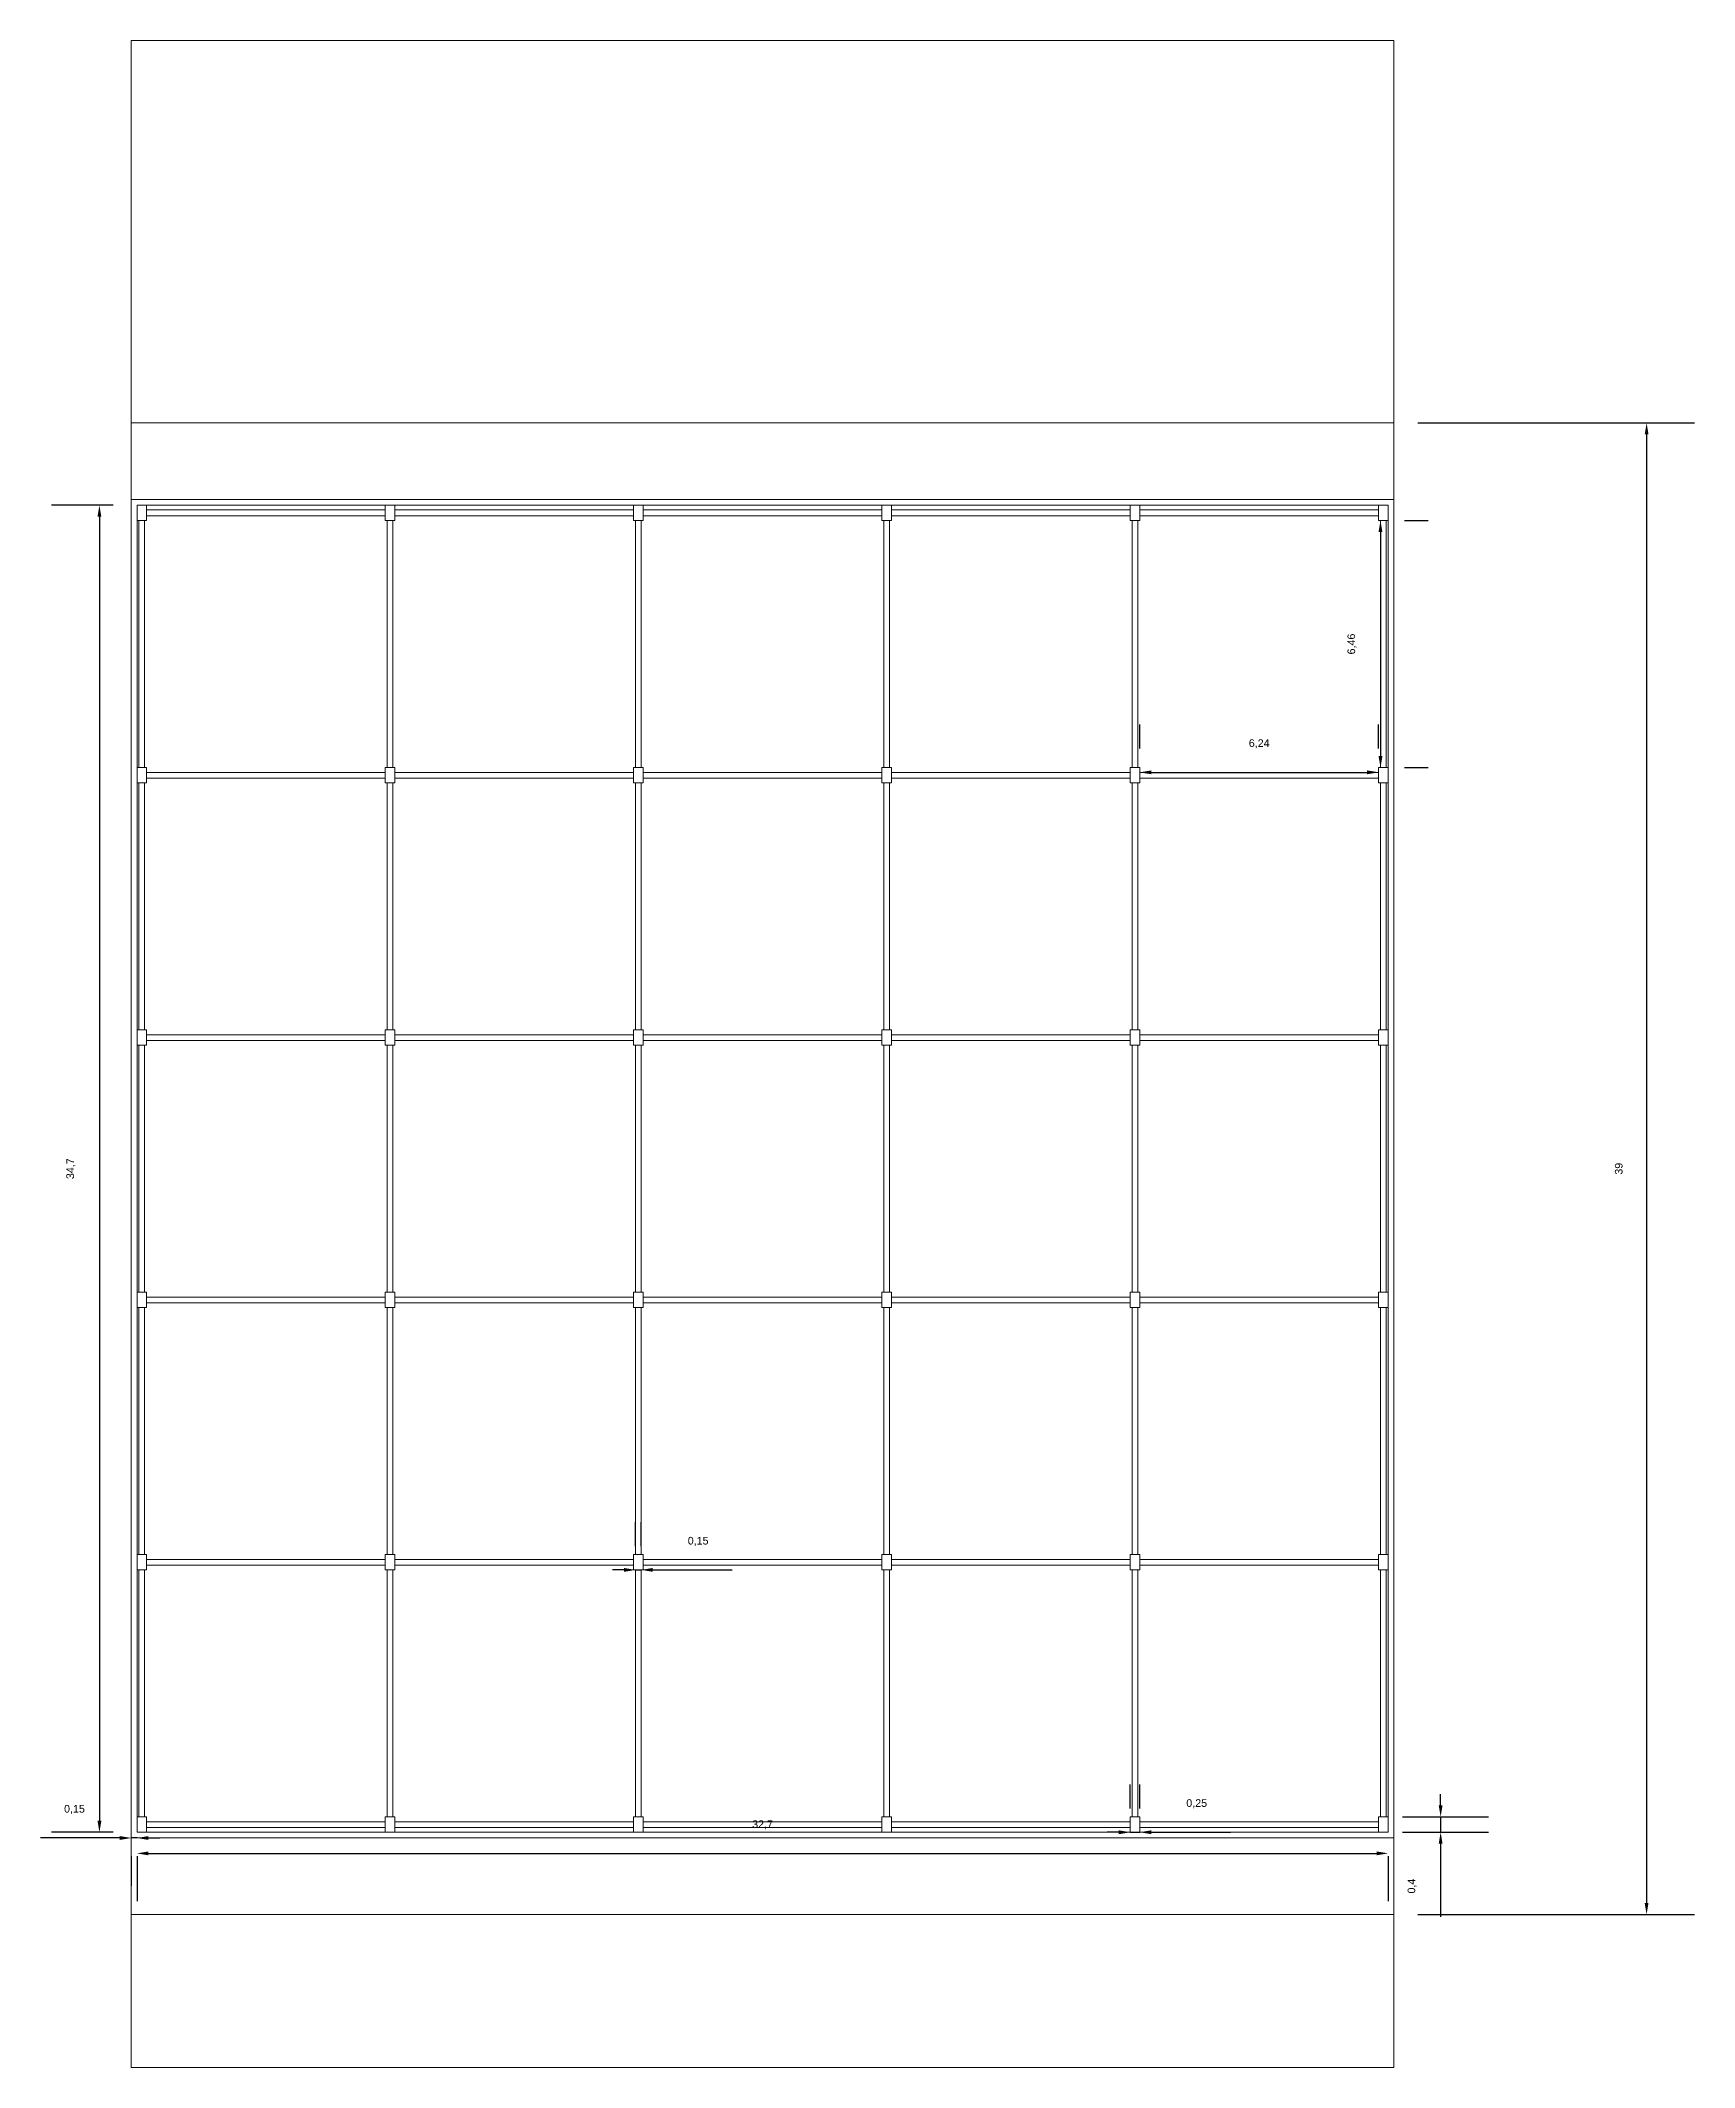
# Model space of a CAD drawing. Header units: millimetres. Extents: x -461 to 1315, y -154 to 152.
# Drawn here: x 410.4 to 453.6, y 25 to 78 of the extents above; entities that cross this region are included whole.
import ezdxf

# ---------------------------------------------------------------- set-up
doc = ezdxf.new("R2010")
doc.units = ezdxf.units.MM
for name, color, linetype, lineweight in [('A-AREA', 7, 'Continuous', 5), ('A-FLOR', 252, 'Continuous', 15), ('A-ROOF', 200, 'Continuous', 13), ('A-WALL', 253, 'Continuous', 15), ('S-BEAM', 1, 'Continuous', 13), ('S-COLS', 1, 'Continuous', 13)]:
    doc.layers.add(name, color=color, linetype=linetype, lineweight=lineweight)
doc.styles.get("Standard").update_dxf_attribs({"font": 'arial.ttf'})
doc.dimstyles.new('Partes pequeñas', dxfattribs={"dimtxt": 0.2, "dimasz": 0.3, "dimexe": 1.25, "dimexo": 0.625, "dimtad": 1, "dimtxsty": 'Standard', "dimcen": 2.5, "dimclrd": 1, "dimadec": 0, "dimazin": 0, "dimtfac": 1, "dimtmove": 0, "dimatfit": 3, "dimfxl": 1, "dimarcsym": 0})

msp = doc.modelspace()

# ---------------------------------------------------------------- blocks, each defined once
blk = doc.blocks.new('*U8')
at = {"layer": 'S-COLS'}
blk.add_lwpolyline([(-0.125, -0.2), (0.125, -0.2), (0.125, 0.2), (-0.125, 0.2)], close=True, dxfattribs=at)
blk = doc.blocks.new('*U9')
at = {"layer": 'A-FLOR', "color": 0, "linetype": 'ByBlock', "lineweight": -2, "transparency": 16777216}
for p in [(0, 34.3), (6.49, 34.3), (12.98, 34.3), (19.47, 34.3), (25.96, 34.3), (32.45, 34.3), (0, 27.44), (6.49, 27.44), (12.98, 27.44), (19.47, 27.44), (25.96, 27.44), (32.45, 27.44), (0, 20.58), (6.49, 20.58), (12.98, 20.58), (19.47, 20.58), (25.96, 20.58), (32.45, 20.58), (0, 13.72), (6.49, 13.72), (12.98, 13.72), (19.47, 13.72), (25.96, 13.72), (32.45, 13.72), (0, 6.86), (6.49, 6.86), (12.98, 6.86), (19.47, 6.86), (25.96, 6.86), (32.45, 6.86), (0, 0), (6.49, 0), (12.98, 0), (19.47, 0), (25.96, 0), (32.45, 0)]:
    blk.add_blockref('*U8', p, dxfattribs=at)
blk = doc.blocks.new('*D87')
at = {"layer": 'A-AREA', "color": 0, "lineweight": -2, "transparency": 16777216}
for p, q in [((446.018, 65.45), (446.643, 65.45)), ((446.018, 58.99), (446.643, 58.99))]:
    blk.add_line(p, q, dxfattribs=at)
at = {"layer": 'A-AREA', "color": 1, "lineweight": -2, "transparency": 16777216}
blk.add_line((445.393, 65.15), (445.393, 59.29), dxfattribs=at)
at = {"layer": 'A-AREA', "color": 1, "transparency": 16777216}
for points in [[(445.343, 65.15), (445.443, 65.15), (445.393, 65.45)], [(445.343, 59.29), (445.443, 59.29), (445.393, 58.99)]]:
    blk.add_solid(points, dxfattribs=at)
at = {"layer": 'Defpoints', "color": 0, "transparency": 16777216}
for p in [(445.393, 65.45), (445.393, 58.99), (445.393, 58.99)]:
    blk.add_point(p, dxfattribs=at)
at = {"layer": 'A-AREA', "color": 0, "transparency": 16777216, "insert": (444.648, 62.22), "char_height": 0.2, "attachment_point": 5, "rotation": 90}
blk.add_mtext('6,46', dxfattribs=at)
blk = doc.blocks.new('*D88')
at = {"layer": 'A-AREA', "color": 0, "lineweight": -2, "transparency": 16777216}
for p, q in [((439.103, 59.49), (439.103, 60.115)), ((445.343, 59.49), (445.343, 60.115))]:
    blk.add_line(p, q, dxfattribs=at)
at = {"layer": 'A-AREA', "color": 1, "lineweight": -2, "transparency": 16777216}
blk.add_line((439.403, 58.865), (445.043, 58.865), dxfattribs=at)
at = {"layer": 'A-AREA', "color": 1, "transparency": 16777216}
for points in [[(439.403, 58.915), (439.403, 58.815), (439.103, 58.865)], [(445.043, 58.915), (445.043, 58.815), (445.343, 58.865)]]:
    blk.add_solid(points, dxfattribs=at)
at = {"layer": 'Defpoints', "color": 0, "transparency": 16777216}
for p in [(439.103, 58.865), (445.343, 58.865), (445.343, 58.865)]:
    blk.add_point(p, dxfattribs=at)
at = {"layer": 'A-AREA', "color": 0, "transparency": 16777216, "insert": (442.223, 59.61), "char_height": 0.2, "attachment_point": 5}
blk.add_mtext('6,24', dxfattribs=at)
blk = doc.blocks.new('*D89')
at = {"layer": 'A-AREA', "color": 1, "lineweight": -2, "transparency": 16777216}
for p, q in [((446.965, 31.85), (446.965, 32.15)), ((446.965, 31.55), (446.965, 31.15)), ((446.965, 30.85), (446.965, 28.937))]:
    blk.add_line(p, q, dxfattribs=at)
at = {"layer": 'A-AREA', "color": 0, "lineweight": -2, "transparency": 16777216}
for p, q in [((445.968, 31.55), (448.215, 31.55)), ((445.968, 31.15), (448.215, 31.15))]:
    blk.add_line(p, q, dxfattribs=at)
at = {"layer": 'A-AREA', "color": 1, "transparency": 16777216}
for points in [[(446.915, 31.85), (447.015, 31.85), (446.965, 31.55)], [(446.915, 30.85), (447.015, 30.85), (446.965, 31.15)]]:
    blk.add_solid(points, dxfattribs=at)
at = {"layer": 'Defpoints', "color": 0, "transparency": 16777216}
for p in [(445.343, 31.55), (445.343, 31.15), (446.965, 31.15)]:
    blk.add_point(p, dxfattribs=at)
at = {"layer": 'A-AREA', "color": 0, "transparency": 16777216, "insert": (446.22, 29.743), "char_height": 0.2, "attachment_point": 5, "rotation": 90}
blk.add_mtext('0,4', dxfattribs=at)
blk = doc.blocks.new('*D90')
at = {"layer": 'A-AREA', "color": 0, "lineweight": -2, "transparency": 16777216}
for p, q in [((438.853, 31.775), (438.853, 32.4)), ((439.103, 31.775), (439.103, 32.4))]:
    blk.add_line(p, q, dxfattribs=at)
at = {"layer": 'A-AREA', "color": 1, "lineweight": -2, "transparency": 16777216}
for p, q in [((438.553, 31.15), (438.253, 31.15)), ((438.853, 31.15), (439.103, 31.15)), ((439.403, 31.15), (441.474, 31.15))]:
    blk.add_line(p, q, dxfattribs=at)
at = {"layer": 'A-AREA', "color": 1, "transparency": 16777216}
for points in [[(438.553, 31.2), (438.553, 31.1), (438.853, 31.15)], [(439.403, 31.2), (439.403, 31.1), (439.103, 31.15)]]:
    blk.add_solid(points, dxfattribs=at)
at = {"layer": 'Defpoints', "color": 0, "transparency": 16777216}
for p in [(438.853, 31.15), (439.103, 31.15), (439.103, 31.15)]:
    blk.add_point(p, dxfattribs=at)
at = {"layer": 'A-AREA', "color": 0, "transparency": 16777216, "insert": (440.589, 31.895), "char_height": 0.2, "attachment_point": 5}
blk.add_mtext('0,25', dxfattribs=at)
blk = doc.blocks.new('*D91')
at = {"layer": 'A-AREA', "color": 0, "lineweight": -2, "transparency": 16777216}
for p, q in [((425.923, 38.635), (425.923, 39.26)), ((426.073, 38.635), (426.073, 39.26))]:
    blk.add_line(p, q, dxfattribs=at)
at = {"layer": 'A-AREA', "color": 1, "lineweight": -2, "transparency": 16777216}
for p, q in [((425.623, 38.01), (425.323, 38.01)), ((425.923, 38.01), (426.073, 38.01)), ((426.373, 38.01), (428.444, 38.01))]:
    blk.add_line(p, q, dxfattribs=at)
at = {"layer": 'A-AREA', "color": 1, "transparency": 16777216}
for points in [[(425.623, 38.06), (425.623, 37.96), (425.923, 38.01)], [(426.373, 38.06), (426.373, 37.96), (426.073, 38.01)]]:
    blk.add_solid(points, dxfattribs=at)
at = {"layer": 'Defpoints', "color": 0, "transparency": 16777216}
for p in [(425.923, 38.01), (426.073, 38.01), (426.073, 38.01)]:
    blk.add_point(p, dxfattribs=at)
at = {"layer": 'A-AREA', "color": 0, "transparency": 16777216, "insert": (427.559, 38.755), "char_height": 0.2, "attachment_point": 5}
blk.add_mtext('0,15', dxfattribs=at)
blk = doc.blocks.new('*D92')
at = {"layer": 'A-AREA', "color": 0, "lineweight": -2, "transparency": 16777216}
for p, q in [((412.268, 65.85), (410.661, 65.85)), ((412.268, 31.15), (410.661, 31.15))]:
    blk.add_line(p, q, dxfattribs=at)
at = {"layer": 'A-AREA', "color": 1, "lineweight": -2, "transparency": 16777216}
blk.add_line((411.911, 65.55), (411.911, 31.45), dxfattribs=at)
at = {"layer": 'A-AREA', "color": 1, "transparency": 16777216}
for points in [[(411.861, 65.55), (411.961, 65.55), (411.911, 65.85)], [(411.861, 31.45), (411.961, 31.45), (411.911, 31.15)]]:
    blk.add_solid(points, dxfattribs=at)
at = {"layer": 'Defpoints', "color": 0, "transparency": 16777216}
for p in [(412.893, 65.85), (411.911, 31.15), (412.893, 31.15)]:
    blk.add_point(p, dxfattribs=at)
at = {"layer": 'A-AREA', "color": 0, "transparency": 16777216, "insert": (411.166, 48.5), "char_height": 0.2, "attachment_point": 5, "rotation": 90}
blk.add_mtext('34,7', dxfattribs=at)
blk = doc.blocks.new('*D93')
at = {"layer": 'A-AREA', "color": 0, "lineweight": -2, "transparency": 16777216}
for p, q in [((412.893, 30.525), (412.893, 29.348)), ((445.593, 30.525), (445.593, 29.348))]:
    blk.add_line(p, q, dxfattribs=at)
at = {"layer": 'A-AREA', "color": 1, "lineweight": -2, "transparency": 16777216}
blk.add_line((413.193, 30.598), (445.293, 30.598), dxfattribs=at)
at = {"layer": 'A-AREA', "color": 1, "transparency": 16777216}
for points in [[(413.193, 30.648), (413.193, 30.548), (412.893, 30.598)], [(445.293, 30.648), (445.293, 30.548), (445.593, 30.598)]]:
    blk.add_solid(points, dxfattribs=at)
at = {"layer": 'Defpoints', "color": 0, "transparency": 16777216}
for p in [(412.893, 31.15), (445.593, 31.15), (445.593, 30.598)]:
    blk.add_point(p, dxfattribs=at)
at = {"layer": 'A-AREA', "color": 0, "transparency": 16777216, "insert": (429.243, 31.343), "char_height": 0.2, "attachment_point": 5}
blk.add_mtext('32,7', dxfattribs=at)
blk = doc.blocks.new('*D94')
at = {"layer": 'A-AREA', "color": 1, "lineweight": -2, "transparency": 16777216}
for p, q in [((412.443, 31), (410.372, 31)), ((412.893, 31), (412.743, 31)), ((413.193, 31), (413.493, 31))]:
    blk.add_line(p, q, dxfattribs=at)
at = {"layer": 'A-AREA', "color": 0, "lineweight": -2, "transparency": 16777216}
for p, q in [((412.743, 30.525), (412.743, 29.75)), ((412.893, 30.525), (412.893, 29.75))]:
    blk.add_line(p, q, dxfattribs=at)
at = {"layer": 'A-AREA', "color": 1, "transparency": 16777216}
for points in [[(412.443, 31.05), (412.443, 30.95), (412.743, 31)], [(413.193, 31.05), (413.193, 30.95), (412.893, 31)]]:
    blk.add_solid(points, dxfattribs=at)
at = {"layer": 'Defpoints', "color": 0, "transparency": 16777216}
for p in [(412.743, 31.15), (412.743, 31), (412.893, 31.15)]:
    blk.add_point(p, dxfattribs=at)
at = {"layer": 'A-AREA', "color": 0, "transparency": 16777216, "insert": (411.258, 31.745), "char_height": 0.2, "attachment_point": 5}
blk.add_mtext('0,15', dxfattribs=at)
blk = doc.blocks.new('*D95')
at = {"layer": 'A-AREA', "color": 0, "lineweight": -2, "transparency": 16777216}
for p, q in [((446.368, 68), (453.598, 68)), ((446.368, 29), (453.598, 29))]:
    blk.add_line(p, q, dxfattribs=at)
at = {"layer": 'A-AREA', "color": 1, "lineweight": -2, "transparency": 16777216}
blk.add_line((452.348, 67.7), (452.348, 29.3), dxfattribs=at)
at = {"layer": 'A-AREA', "color": 1, "transparency": 16777216}
for points in [[(452.298, 67.7), (452.398, 67.7), (452.348, 68)], [(452.298, 29.3), (452.398, 29.3), (452.348, 29)]]:
    blk.add_solid(points, dxfattribs=at)
at = {"layer": 'Defpoints', "color": 0, "transparency": 16777216}
for p in [(445.743, 68), (445.743, 29), (452.348, 29)]:
    blk.add_point(p, dxfattribs=at)
at = {"layer": 'A-AREA', "color": 0, "transparency": 16777216, "insert": (451.621, 48.5), "char_height": 0.2, "attachment_point": 5, "rotation": 90}
blk.add_mtext('39', dxfattribs=at)

# ---------------------------------------------------------------- dimensions: what is measured, and where the dimension line sits
at = {"layer": 'A-AREA'}
dim = msp.add_aligned_dim(p1=(445.743, 68), p2=(445.743, 29), distance=6.605, dimstyle='Partes pequeñas', dxfattribs=at)
dim.commit()
dim.dimension.update_dxf_attribs({"geometry": '*D95', "text_midpoint": (451.621, 48.5)})
for base, p1, p2, picture, middle in [((411.911, 31.15), (412.893, 65.85), (412.893, 31.15), '*D92', (411.166, 48.5)), ((445.393, 58.99), (445.393, 65.45), (445.393, 58.99), '*D87', (444.648, 62.22)), ((446.965, 31.15), (445.343, 31.55), (445.343, 31.15), '*D89', (446.22, 29.743))]:
    dim = msp.add_linear_dim(base=base, p1=p1, p2=p2, angle=90, dimstyle='Partes pequeñas', dxfattribs=at)
    dim.commit()
    dim.dimension.update_dxf_attribs({"geometry": picture, "text_midpoint": middle})
for base, p1, p2, picture, middle in [((445.343, 58.865), (439.103, 58.865), (445.343, 58.865), '*D88', (442.223, 59.61)), ((426.073, 38.01), (425.923, 38.01), (426.073, 38.01), '*D91', (427.559, 38.755)), ((439.103, 31.15), (438.853, 31.15), (439.103, 31.15), '*D90', (440.589, 31.895)), ((412.743, 31), (412.893, 31.15), (412.743, 31.15), '*D94', (411.258, 31.745))]:
    dim = msp.add_linear_dim(base=base, p1=p1, p2=p2, dimstyle='Partes pequeñas', dxfattribs=at)
    dim.commit()
    dim.dimension.update_dxf_attribs({"geometry": picture, "text_midpoint": middle})
dim = msp.add_linear_dim(base=(445.593, 30.598), p1=(412.893, 31.15), p2=(445.593, 31.15), dimstyle='Partes pequeñas', dxfattribs=at)
dim.commit()
dim.dimension.update_dxf_attribs({"geometry": '*D93', "text_midpoint": (429.243, 30.598), "dimtype": 160})

# ---------------------------------------------------------------- linework, layer by layer
at = {"layer": 'A-AREA'}
for p, q in [((412.743, 78), (445.743, 78)), ((412.743, 31), (412.743, 78)), ((445.743, 78), (445.743, 25)), ((412.743, 25), (412.743, 31)), ((445.743, 25), (412.743, 25))]:
    msp.add_line(p, q, dxfattribs=at)
at = {"layer": 'A-ROOF'}
for p, q in [((412.743, 68), (445.743, 68)), ((412.743, 29), (445.743, 29))]:
    msp.add_line(p, q, dxfattribs=at)
at = {"layer": 'A-WALL'}
for p, q in [((412.743, 66), (412.893, 66)), ((445.743, 66), (412.743, 66)), ((445.593, 65.85), (412.893, 65.85)), ((412.893, 65.85), (412.893, 31.15)), ((412.893, 65.85), (412.893, 31.15)), ((412.893, 65.85), (445.593, 65.85)), ((445.593, 31.15), (445.593, 65.85)), ((445.593, 31.15), (445.593, 65.85)), ((445.593, 31), (412.743, 31)), ((421.106, 31.15), (412.893, 31.15)), ((412.893, 31.15), (432.34, 31.15)), ((421.106, 31.15), (445.593, 31.15)), ((435.04, 31.15), (432.49, 31.15)), ((435.04, 31.15), (438.34, 31.15)), ((438.34, 31.15), (445.593, 31.15)), ((445.593, 31.15), (439.593, 31.15)), ((445.743, 31), (445.593, 31))]:
    msp.add_line(p, q, dxfattribs=at)
msp.add_lwpolyline([(412.743, 31), (445.743, 31), (445.743, 66), (412.743, 66)], close=True, dxfattribs=at)
at = {"layer": 'S-BEAM'}
for points in [[(419.383, 65.575), (419.383, 65.725), (413.143, 65.725), (413.143, 65.575)], [(425.873, 65.575), (425.873, 65.725), (419.633, 65.725), (419.633, 65.575)], [(432.363, 65.575), (432.363, 65.725), (426.123, 65.725), (426.123, 65.575)], [(438.853, 65.575), (438.853, 65.725), (432.613, 65.725), (432.613, 65.575)], [(445.343, 65.575), (445.343, 65.725), (439.103, 65.725), (439.103, 65.575)], [(412.943, 58.99), (413.093, 58.99), (413.093, 65.45), (412.943, 65.45)], [(419.433, 58.99), (419.583, 58.99), (419.583, 65.45), (419.433, 65.45)], [(425.923, 58.99), (426.073, 58.99), (426.073, 65.45), (425.923, 65.45)], [(432.413, 58.99), (432.563, 58.99), (432.563, 65.45), (432.413, 65.45)], [(438.903, 58.99), (439.053, 58.99), (439.053, 65.45), (438.903, 65.45)], [(445.393, 58.99), (445.543, 58.99), (445.543, 65.45), (445.393, 65.45)], [(419.383, 58.715), (419.383, 58.865), (413.143, 58.865), (413.143, 58.715)], [(425.873, 58.715), (425.873, 58.865), (419.633, 58.865), (419.633, 58.715)], [(432.363, 58.715), (432.363, 58.865), (426.123, 58.865), (426.123, 58.715)], [(438.853, 58.715), (438.853, 58.865), (432.613, 58.865), (432.613, 58.715)], [(445.343, 58.715), (445.343, 58.865), (439.103, 58.865), (439.103, 58.715)], [(412.943, 52.13), (413.093, 52.13), (413.093, 58.59), (412.943, 58.59)], [(419.433, 52.13), (419.583, 52.13), (419.583, 58.59), (419.433, 58.59)], [(425.923, 52.13), (426.073, 52.13), (426.073, 58.59), (425.923, 58.59)], [(432.413, 52.13), (432.563, 52.13), (432.563, 58.59), (432.413, 58.59)], [(438.903, 52.13), (439.053, 52.13), (439.053, 58.59), (438.903, 58.59)], [(445.393, 52.13), (445.543, 52.13), (445.543, 58.59), (445.393, 58.59)], [(419.383, 51.855), (419.383, 52.005), (413.143, 52.005), (413.143, 51.855)], [(425.873, 51.855), (425.873, 52.005), (419.633, 52.005), (419.633, 51.855)], [(432.363, 51.855), (432.363, 52.005), (426.123, 52.005), (426.123, 51.855)], [(438.853, 51.855), (438.853, 52.005), (432.613, 52.005), (432.613, 51.855)], [(445.343, 51.855), (445.343, 52.005), (439.103, 52.005), (439.103, 51.855)], [(412.943, 45.27), (413.093, 45.27), (413.093, 51.73), (412.943, 51.73)], [(419.433, 45.27), (419.583, 45.27), (419.583, 51.73), (419.433, 51.73)], [(425.923, 45.27), (426.073, 45.27), (426.073, 51.73), (425.923, 51.73)], [(432.413, 45.27), (432.563, 45.27), (432.563, 51.73), (432.413, 51.73)], [(438.903, 45.27), (439.053, 45.27), (439.053, 51.73), (438.903, 51.73)], [(445.393, 45.27), (445.543, 45.27), (445.543, 51.73), (445.393, 51.73)], [(419.383, 44.995), (419.383, 45.145), (413.143, 45.145), (413.143, 44.995)], [(425.873, 44.995), (425.873, 45.145), (419.633, 45.145), (419.633, 44.995)], [(432.363, 44.995), (432.363, 45.145), (426.123, 45.145), (426.123, 44.995)], [(438.853, 44.995), (438.853, 45.145), (432.613, 45.145), (432.613, 44.995)], [(445.343, 44.995), (445.343, 45.145), (439.103, 45.145), (439.103, 44.995)], [(412.943, 38.41), (413.093, 38.41), (413.093, 44.87), (412.943, 44.87)], [(419.433, 38.41), (419.583, 38.41), (419.583, 44.87), (419.433, 44.87)], [(425.923, 38.41), (426.073, 38.41), (426.073, 44.87), (425.923, 44.87)], [(432.413, 38.41), (432.563, 38.41), (432.563, 44.87), (432.413, 44.87)], [(438.903, 38.41), (439.053, 38.41), (439.053, 44.87), (438.903, 44.87)], [(445.393, 38.41), (445.543, 38.41), (445.543, 44.87), (445.393, 44.87)], [(419.383, 38.135), (419.383, 38.285), (413.143, 38.285), (413.143, 38.135)], [(425.873, 38.135), (425.873, 38.285), (419.633, 38.285), (419.633, 38.135)], [(432.363, 38.135), (432.363, 38.285), (426.123, 38.285), (426.123, 38.135)], [(438.853, 38.135), (438.853, 38.285), (432.613, 38.285), (432.613, 38.135)], [(445.343, 38.135), (445.343, 38.285), (439.103, 38.285), (439.103, 38.135)], [(412.943, 31.55), (413.093, 31.55), (413.093, 38.01), (412.943, 38.01)], [(419.433, 31.55), (419.583, 31.55), (419.583, 38.01), (419.433, 38.01)], [(425.923, 31.55), (426.073, 31.55), (426.073, 38.01), (425.923, 38.01)], [(432.413, 31.55), (432.563, 31.55), (432.563, 38.01), (432.413, 38.01)], [(438.903, 31.55), (439.053, 31.55), (439.053, 38.01), (438.903, 38.01)], [(445.393, 31.55), (445.543, 31.55), (445.543, 38.01), (445.393, 38.01)], [(419.383, 31.275), (419.383, 31.425), (413.143, 31.425), (413.143, 31.275)], [(425.873, 31.275), (425.873, 31.425), (419.633, 31.425), (419.633, 31.275)], [(432.363, 31.275), (432.363, 31.425), (426.123, 31.425), (426.123, 31.275)], [(438.853, 31.275), (438.853, 31.425), (432.613, 31.425), (432.613, 31.275)], [(445.343, 31.275), (445.343, 31.425), (439.103, 31.425), (439.103, 31.275)]]:
    msp.add_lwpolyline(points, close=True, dxfattribs=at)

# ---------------------------------------------------------------- block references
at = {"layer": 'A-FLOR'}
msp.add_blockref('*U9', (413.018, 31.35), dxfattribs=at)

msp.set_redraw_order([(e.dxf.handle, doc.entitydb.next_handle()) for e in msp.query("TEXT MTEXT ATTDEF DIMENSION ARC_DIMENSION")])  # texts and dimensions are drawn at this point

doc.saveas('drawing.dxf')
